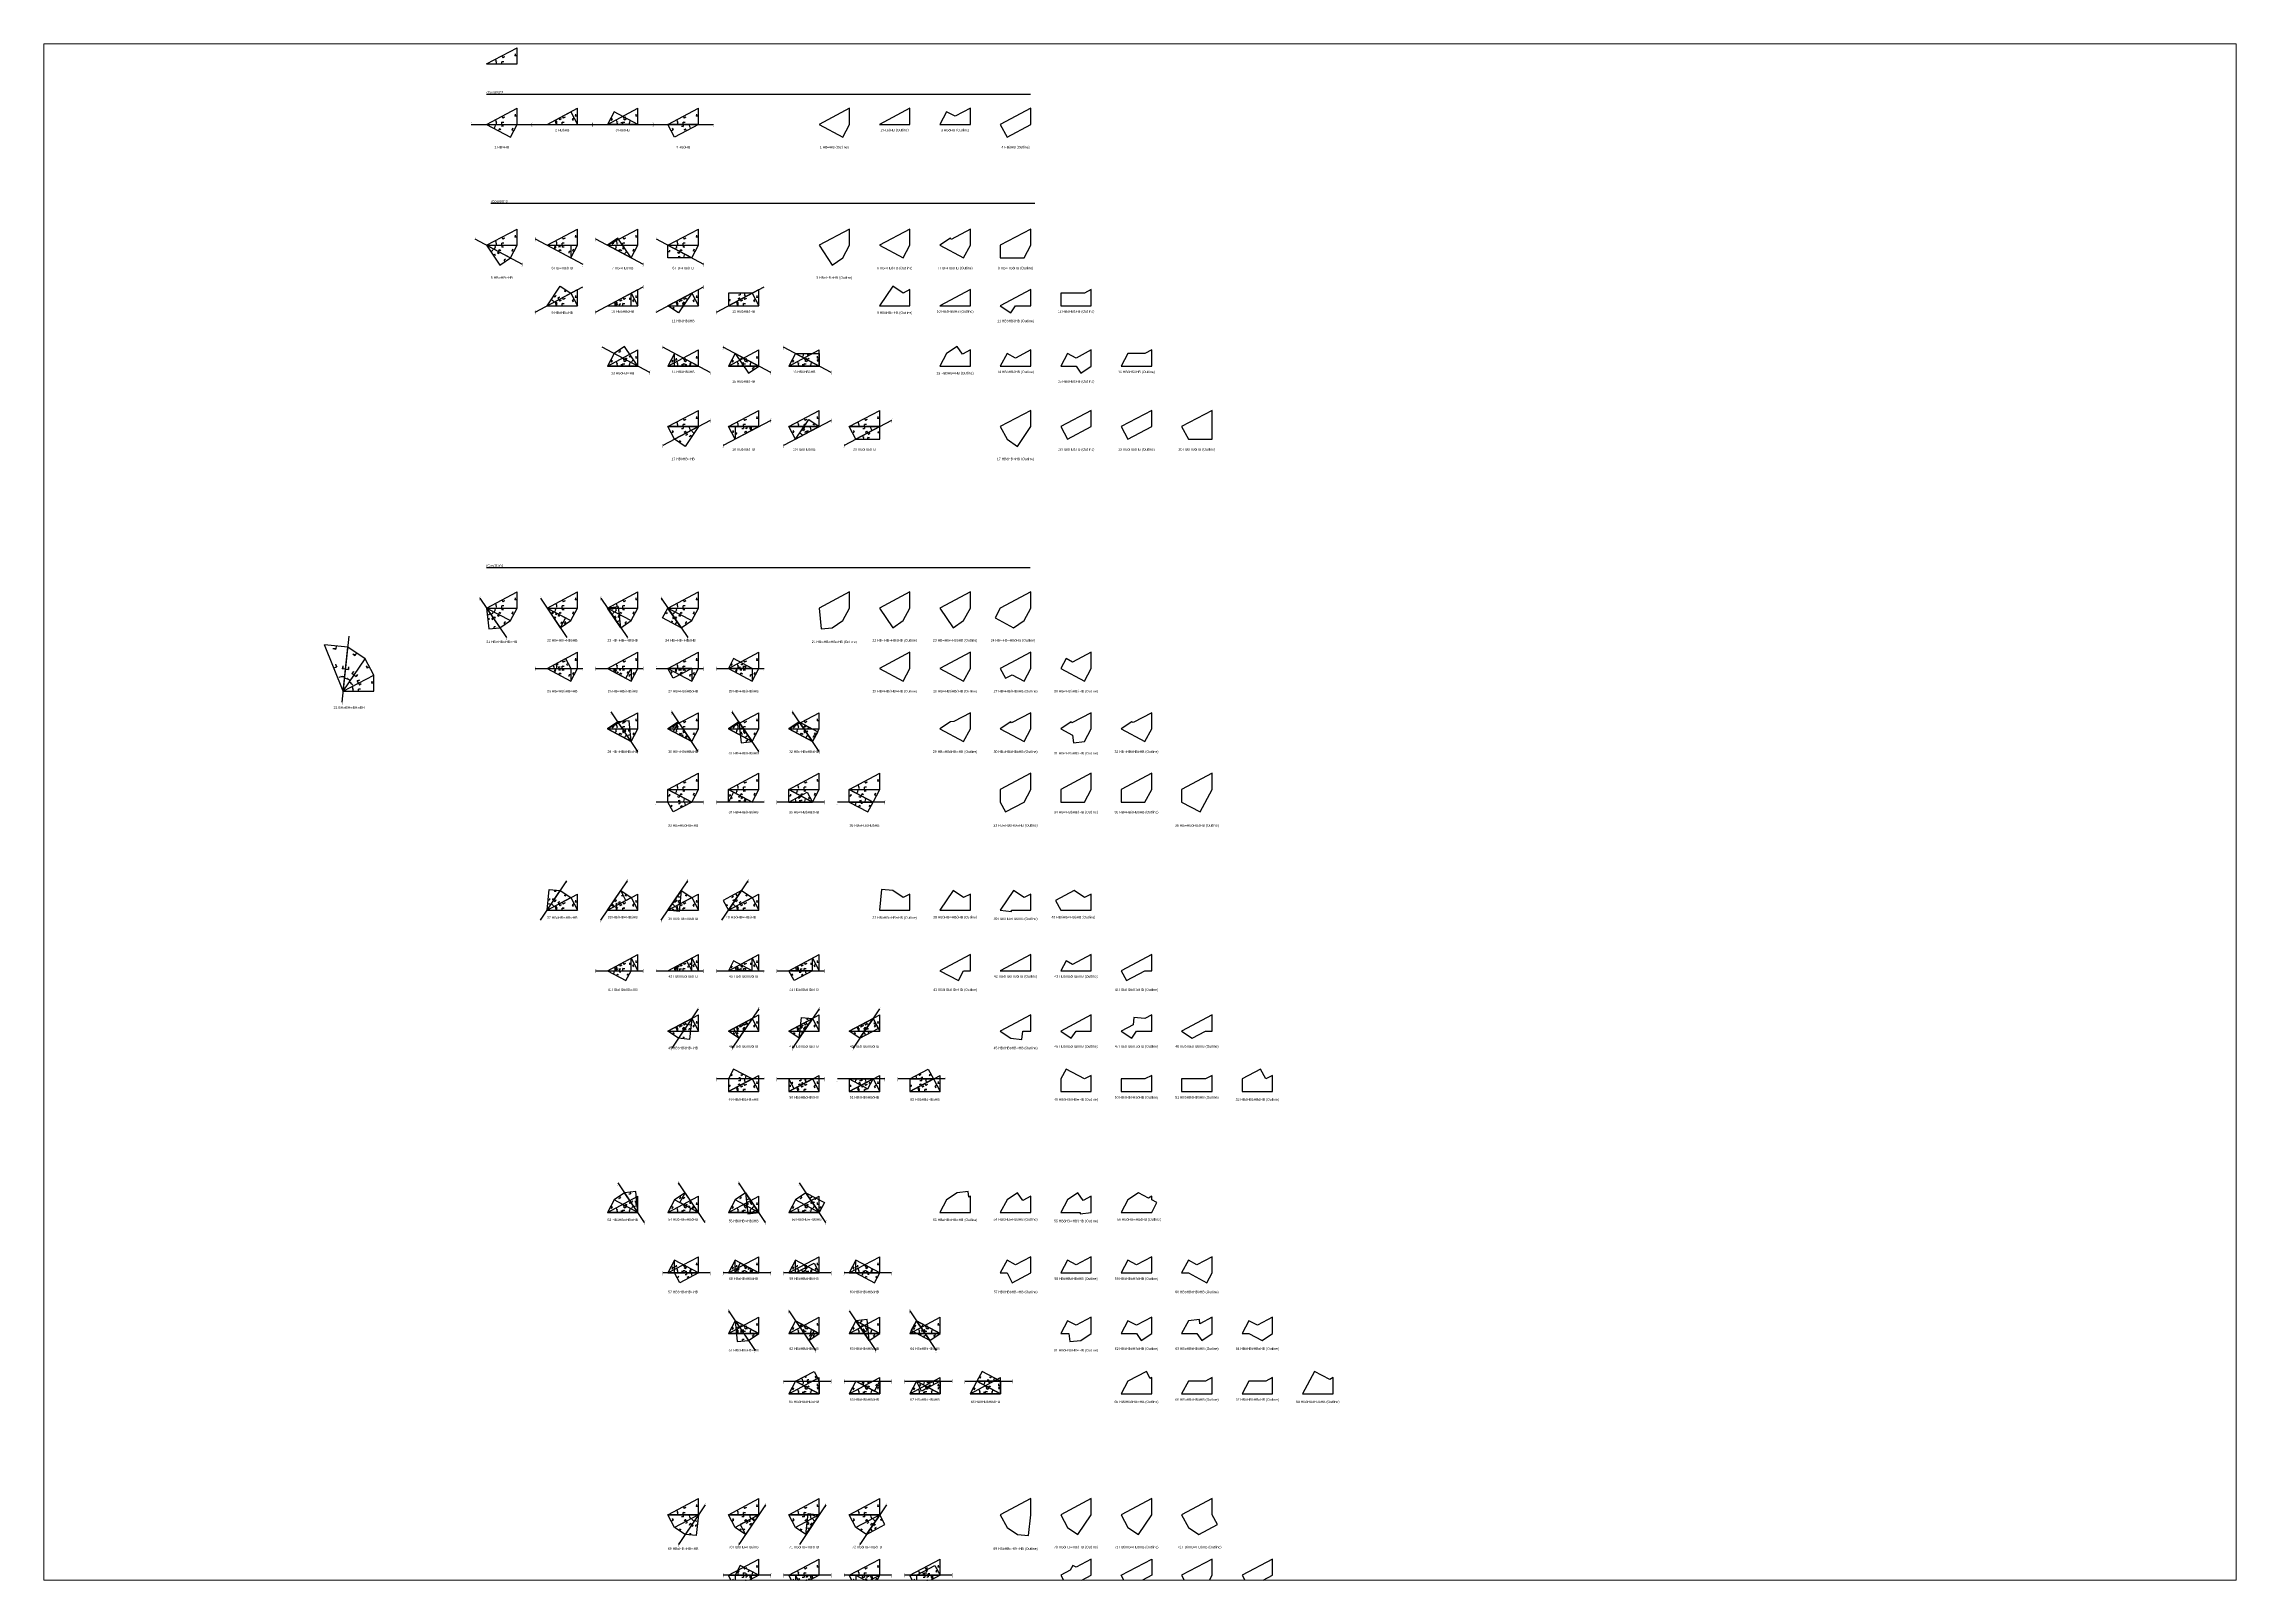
# Paper-space layout 'Layout1' of a CAD drawing. Header units: millimetres. Extents: x 29 to 262, y 20 to 183.
# The model-space entities are those that its viewports show. They can reach past a viewport. Long polylines and large blocks are cut down to what shows.
import ezdxf
from ezdxf.enums import TextEntityAlignment as Align

# ---------------------------------------------------------------- set-up
doc = ezdxf.new("R2010")
doc.units = ezdxf.units.MM
doc.header["$PDMODE"] = 35
doc.linetypes.add('DASHED', pattern=[19.05, 12.7, -6.35])
for name, color, linetype in [('BASE', 170, 'Continuous'), ('HYPOTENUSE', 20, 'Continuous'), ('PERPENDICULAR', 90, 'Continuous')]:
    doc.layers.add(name, color=color, linetype=linetype)
doc.styles.add('Arial', font='arial_0.ttf')
doc.dimstyles.new('ISO-25', dxfattribs={"dimtxt": 250, "dimasz": 100, "dimexe": 1.25, "dimexo": 0.625, "dimgap": 100, "dimtad": 1, "dimdec": 0, "dimtxsty": 'Arial', "dimcen": 2.5, "dimadec": 0, "dimazin": 0, "dimtfac": 1, "dimtdec": 0, "dimtmove": 0, "dimatfit": 3, "dimfxl": 1, "dimarcsym": 0})

# ---------------------------------------------------------------- blocks, each defined once
blk = doc.blocks.new('*D49')
at = {"color": 0, "lineweight": -2, "ltscale": 100, "transparency": 16777216}
blk.add_arc((0, 0), 4906, 4.088446, 23.911554, dxfattribs=at)
at = {"color": 0, "ltscale": 100, "transparency": 16777216}
for points in [[(4432, 1963), (4537, 2014), (4332, 2303)], [(4952, 352), (4835, 348), (4906, 0)]]:
    blk.add_solid(points, dxfattribs=at)
at = {"layer": 'Defpoints', "color": 0, "ltscale": 100, "transparency": 16777216}
for p in [(15000, 7976), (0, 0), (0, 0), (4841, 796), (15000, 0)]:
    blk.add_point(p, dxfattribs=at)
at = {"color": 0, "ltscale": 100, "transparency": 16777216, "insert": (5055, 1260), "char_height": 400, "attachment_point": 5, "rotation": 284, "style": 'Arial'}
blk.add_mtext('28°', dxfattribs=at)
blk = doc.blocks.new('SanjoyNathGeometrifyingTrigonometryFundamentalLockedSet')
at = {"color": 242, "linetype": 'DASHED', "ltscale": 100, "true_color": 0xcd2027}
for p, q in [((7500, 3987.8), (8016.4, 3016.6)), ((8852.4, 3574.3), (7922.5, 3193.2)), ((8852.4, 3574.3), (8016.4, 3016.6))]:
    blk.add_line(p, q, dxfattribs=at)
at = {"color": 159, "linetype": 'DASHED', "ltscale": 100, "true_color": 0x22346e}
for p, q in [((7500, 0), (7500, 1100)), ((8500, 1000), (7500, 1100)), ((8500, 1000), (7500, 900))]:
    blk.add_line(p, q, dxfattribs=at)
at = {"color": 114, "linetype": 'DASHED', "ltscale": 100, "true_color": 0x139b48}
for p, q in [((14000, 4987.8), (13900, 3987.8)), ((15000, 3987.8), (13900, 3987.8)), ((14000, 4987.8), (14100, 3987.8))]:
    blk.add_line(p, q, dxfattribs=at)
at = {"layer": 'BASE'}
blk.add_line((0, 0), (15000, 0), dxfattribs=at)
at = {"layer": 'HYPOTENUSE'}
blk.add_line((0, 0), (15000, 7975.6), dxfattribs=at)
at = {"layer": 'PERPENDICULAR'}
blk.add_line((15000, 0), (15000, 7975.6), dxfattribs=at)
at = {"color": 4, "ltscale": 100}
dim = blk.add_angular_dim_2l(base=(4841, 795.6), line1=((0, 0), (15000, 0)), line2=((0, 0), (15000, 7975.6)), dimstyle='ISO-25', override={"dimtxt": 400, "dimasz": 350, "dimgap": 100}, dxfattribs=at)
dim.commit()
dim.dimension.update_dxf_attribs({"geometry": '*D49', "text_midpoint": (5055.4, 1260.5)})
blk = doc.blocks.new('secspansions')
at = {"linetype": 'DASHED', "ltscale": 100}
blk.add_line((-569, -5418), (2847, 27090), dxfattribs=at)
for xscale, yscale, zscale, rotation in [(1.452764501644343, 1.452764501644343, 1.452764501644343, 84.00000000000003), (1.282714919717771, 1.282714919717771, 1.282714919717771, 56.00000000000003), (1.132570050689039, 1.132570050689039, 1.132570050689039, 27.99999999999999)]:
    blk.add_blockref('SanjoyNathGeometrifyingTrigonometryFundamentalLockedSet', (0, 0), dxfattribs=dict(at, xscale=xscale, yscale=yscale, zscale=zscale, rotation=rotation))
at = {"linetype": 'DASHED'}
blk.add_blockref('SanjoyNathGeometrifyingTrigonometryFundamentalLockedSet', (0, 0), dxfattribs=at)
at = {"linetype": 'DASHED', "ltscale": 100, "style": 'Arial'}
for s, p in [('⌡', (2847, 27090)), ('21 BH∞BH∞BH∞BH', (2877, -8009)), ('⌠', (-569, -5418))]:
    blk.add_text(s, height=1200, dxfattribs=at).set_placement(p, align=Align.MIDDLE_CENTER)

msp = doc.modelspace()

# ---------------------------------------------------------------- linework, layer by layer
at = {"linetype": 'DASHED', "ltscale": 150}
for p, q in [((130908, 1677), (398477, 1677)), ((133020, -51965), (400590, -51965)), ((130792, -231119), (398362, -231119))]:
    msp.add_line(p, q, dxfattribs=at)
at = {"linetype": 'DASHED', "ltscale": 70}
for p, q in [((123408, -13188), (153408, -13188)), ((153138, -13188), (183138, -13188)), ((182868, -13188), (212868, -13188)), ((212598, -13188), (242598, -13188)), ((125061, -69539), (148449, -81974)), ((154791, -69539), (178179, -81974)), ((184521, -69539), (207909, -81974)), ((214251, -69539), (237639, -81974)), ((154791, -105487), (178179, -93051)), ((184521, -105487), (207909, -93051)), ((214251, -105487), (237639, -93051)), ((243981, -105487), (267368, -93051)), ((211215, -135217), (187827, -122781)), ((240945, -135217), (217557, -122781)), ((270675, -135217), (247287, -122781)), ((300405, -135217), (277017, -122781)), ((240945, -158729), (217557, -171164)), ((270675, -158729), (247287, -171164)), ((300405, -158729), (277017, -171164)), ((330134, -158729), (306747, -171164)), ((127638, -246180), (140716, -265570)), ((157368, -246180), (170446, -265570)), ((187098, -246180), (200176, -265570)), ((216828, -246180), (229906, -265570)), ((154791, -280757), (178179, -280757)), ((184521, -280757), (207909, -280757)), ((214251, -280757), (237639, -280757)), ((243981, -280757), (267368, -280757)), ((205331, -321553), (192253, -302163)), ((235061, -321553), (221983, -302163)), ((264791, -321553), (251713, -302163)), ((294521, -321553), (281443, -302163)), ((237639, -346435), (214251, -346435)), ((267368, -346435), (243981, -346435)), ((297098, -346435), (273711, -346435)), ((326828, -346435), (303441, -346435)), ((157368, -404525), (170446, -385135)), ((187098, -404525), (200176, -385135)), ((216828, -404525), (229906, -385135)), ((246558, -404525), (259636, -385135)), ((184521, -429407), (207909, -429407)), ((214251, -429407), (237639, -429407)), ((243981, -429407), (267368, -429407)), ((273711, -429407), (297098, -429407)), ((235061, -448072), (221983, -467462)), ((264791, -448072), (251713, -467462)), ((294521, -448072), (281443, -467462)), ((324251, -448072), (311173, -467462)), ((267368, -482649), (243981, -482649)), ((297098, -482649), (273711, -482649)), ((326828, -482649), (303441, -482649)), ((356558, -482649), (333170, -482649)), ((208637, -553175), (195559, -533785)), ((238367, -553175), (225289, -533785)), ((268097, -553175), (255019, -533785)), ((297827, -553175), (284749, -533785)), ((240945, -578057), (217557, -578057)), ((270675, -578057), (247287, -578057)), ((300405, -578057), (277017, -578057)), ((330134, -578057), (306747, -578057)), ((249864, -596722), (262942, -616111)), ((279594, -596722), (292672, -616111)), ((309324, -596722), (322402, -616111)), ((339054, -596722), (352132, -616111)), ((277017, -631299), (300405, -631299)), ((306747, -631299), (330134, -631299)), ((336477, -631299), (359864, -631299)), ((366207, -631299), (389594, -631299)), ((238367, -692130), (225289, -711519)), ((268097, -692130), (255019, -711519)), ((297827, -692130), (284749, -711519)), ((327557, -692130), (314479, -711519)), ((270675, -726707), (247287, -726707)), ((300405, -726707), (277017, -726707)), ((330134, -726707), (306747, -726707)), ((359864, -726707), (336477, -726707))]:
    msp.add_line(p, q, dxfattribs=at)
at = {"linetype": 'DASHED'}
for points in [[(309423, -13188), (309423, -5212), (294423, -13188), (306116, -19406)], [(339152, -13188), (339152, -5212), (324152, -13188)], [(368882, -13188), (368882, -5212), (361382, -9200), (357188, -6970), (353882, -13188)], [(386918, -19406), (398612, -13188), (398612, -5212), (383612, -13188)], [(309423, -64672), (294423, -72648), (300962, -82342), (306116, -78866), (309423, -72648)], [(335846, -78866), (339152, -72648), (339152, -64672), (324152, -72648)], [(365576, -78866), (368882, -72648), (368882, -64672), (359403, -69713), (359037, -69171), (353882, -72648)], [(398612, -64672), (383612, -72648), (383612, -78866), (395306, -78866), (398612, -72648)], [(339152, -102378), (339152, -94402), (335846, -96160), (330692, -92683), (324152, -102378)], [(353882, -102378), (368882, -102378), (368882, -94402)], [(388767, -105855), (391112, -102378), (398612, -102378), (398612, -94402), (383612, -102378)], [(428342, -102378), (428342, -94402), (425036, -96160), (413342, -96160), (413342, -102378)], [(368882, -132108), (368882, -124132), (364923, -126237), (362343, -122413), (357188, -125890), (353882, -132108)], [(386918, -125890), (383612, -132108), (398612, -132108), (398612, -124132), (391112, -128120)], [(416648, -125890), (413342, -132108), (420842, -132108), (423188, -135585), (428342, -132108), (428342, -124132), (420842, -128120)], [(458072, -132108), (458072, -124132), (454766, -125890), (446378, -125890), (443072, -132108)], [(398612, -153862), (383612, -161838), (386918, -168055), (392073, -171532), (398612, -161838)], [(416648, -168055), (428342, -161838), (428342, -153862), (413342, -161838)], [(446378, -168055), (458072, -161838), (458072, -153862), (443072, -161838)], [(487802, -153862), (472802, -161838), (476108, -168055), (487802, -168055)], [(309423, -243052), (294423, -251028), (295502, -261296), (300962, -260722), (306116, -257245), (309423, -251028)], [(330692, -260722), (335846, -257245), (339152, -251028), (339152, -243052), (324152, -251028)], [(360422, -260722), (365576, -257245), (368882, -251028), (368882, -243052), (353882, -251028)], [(398612, -243052), (383612, -251028), (381035, -255875), (390152, -260722), (395306, -257245), (398612, -251028)], [(339152, -272782), (324152, -280757), (335846, -286975), (339152, -280757)], [(353882, -280757), (365576, -286975), (368882, -280757), (368882, -272782)], [(386190, -285605), (389459, -283866), (395306, -286975), (398612, -280757), (398612, -272782), (383612, -280757)], [(413342, -280757), (425036, -286975), (428342, -280757), (428342, -272782), (419189, -277649), (415920, -275910)], [(360763, -306829), (359037, -307010), (353882, -310487), (365576, -316705), (368882, -310487), (368882, -302512)], [(388767, -307010), (383612, -310487), (395306, -316705), (398612, -310487), (398612, -302512), (389133, -307552)], [(418497, -307010), (413342, -310487), (419189, -313596), (419576, -317279), (425036, -316705), (428342, -310487), (428342, -302512), (418863, -307552)], [(454766, -316705), (458072, -310487), (458072, -302512), (448919, -307379), (448227, -307010), (443072, -310487)], [(398612, -332242), (383612, -340217), (383612, -346435), (386190, -351283), (395306, -346435), (398612, -340217)], [(413342, -346435), (425036, -346435), (428342, -340217), (428342, -332242), (413342, -340217)], [(443072, -346435), (454766, -346435), (458072, -340217), (458072, -332242), (443072, -340217)], [(487802, -332242), (472802, -340217), (472802, -346435), (481919, -351283), (487802, -340217)], [(339152, -399677), (339152, -391702), (335846, -393460), (330692, -389983), (325232, -389409), (324152, -399677)], [(360422, -389983), (353882, -399677), (368882, -399677), (368882, -391702), (365576, -393460)], [(389072, -400251), (389133, -399677), (398612, -399677), (398612, -391702), (395306, -393460), (390152, -389983), (383612, -399677)], [(428342, -399677), (428342, -391702), (425036, -393460), (419882, -389983), (410765, -394830), (413342, -399677)], [(365576, -429407), (368882, -429407), (368882, -421432), (353882, -429407), (362999, -434255)], [(383612, -429407), (398612, -429407), (398612, -421432)], [(413342, -429407), (428342, -429407), (428342, -421432), (419189, -426298), (415920, -424560)], [(445650, -434255), (454766, -429407), (458072, -429407), (458072, -421432), (443072, -429407)], [(398612, -451162), (383612, -459137), (388767, -462614), (394227, -463188), (394653, -459137), (398612, -459137)], [(418497, -462614), (420842, -459137), (428342, -459137), (428342, -451162), (413342, -459137)], [(448227, -462614), (450572, -459137), (458072, -459137), (458072, -451162), (454766, -452919), (449306, -452346), (448919, -456028), (443072, -459137)], [(487802, -451162), (472802, -459137), (477957, -462614), (484496, -459137), (487802, -459137)], [(428342, -488867), (428342, -480892), (425036, -482649), (415920, -477802), (413342, -482649), (413342, -488867)], [(443072, -482649), (443072, -488867), (458072, -488867), (458072, -480892), (454766, -482649)], [(472802, -482649), (472802, -488867), (487802, -488867), (487802, -480892), (484496, -482649)], [(517532, -488867), (517532, -480892), (514226, -482649), (511649, -477802), (502532, -482649), (502532, -488867)], [(368882, -548327), (368882, -540352), (368089, -540774), (367803, -538059), (362343, -538632), (357188, -542109), (353882, -548327)], [(398612, -548327), (398612, -540352), (394653, -542457), (392073, -538632), (386918, -542109), (383612, -548327)], [(421803, -538632), (416648, -542109), (413342, -548327), (422822, -548327), (422882, -548901), (428342, -548327), (428342, -540352), (424383, -542457)], [(456419, -541230), (451533, -538632), (446378, -542109), (443072, -548327), (458072, -548327), (460650, -543480), (458072, -542109), (458072, -540352)], [(386918, -571839), (383612, -578057), (386918, -578057), (389496, -582904), (398612, -578057), (398612, -570081), (391112, -574069)], [(428342, -578057), (428342, -570081), (420842, -574069), (416648, -571839), (413342, -578057)], [(458072, -578057), (458072, -570081), (450572, -574069), (446378, -571839), (443072, -578057)], [(476108, -571839), (472802, -578057), (476108, -578057), (485225, -582904), (487802, -578057), (487802, -570081), (480302, -574069)], [(416648, -601569), (413342, -607787), (417302, -607787), (417728, -611838), (423188, -611264), (428342, -607787), (428342, -599811), (420842, -603799)], [(450572, -603799), (446378, -601569), (443072, -607787), (450572, -607787), (452918, -611264), (458072, -607787), (458072, -599811)], [(482648, -611264), (487802, -607787), (487802, -599811), (481780, -603013), (481568, -600995), (476108, -601569), (472802, -607787), (480302, -607787)], [(505838, -601569), (502532, -607787), (505838, -607787), (512377, -611264), (517532, -607787), (517532, -599811), (510032, -603799)], [(458072, -637517), (458072, -629541), (457344, -629929), (455495, -626452), (446378, -631299), (443072, -637517)], [(484496, -631299), (476108, -631299), (472802, -637517), (487802, -637517), (487802, -629541)], [(517532, -637517), (517532, -629541), (514226, -631299), (505838, -631299), (502532, -637517)], [(547262, -637517), (547262, -629541), (545609, -630420), (538146, -626452), (532262, -637517)], [(398612, -689001), (383612, -696977), (386918, -703195), (392073, -706672), (397533, -707246), (398612, -696977)], [(421803, -706672), (428342, -696977), (428342, -689001), (413342, -696977), (416648, -703195)], [(451533, -706672), (458072, -696977), (458072, -689001), (443072, -696977), (446378, -703195)], [(487802, -689001), (472802, -696977), (476108, -703195), (481263, -706672), (490380, -701824), (487802, -696977)], [(416648, -732925), (428342, -726707), (428342, -718731), (420842, -722719), (419226, -721860), (417951, -724256), (413342, -726707)], [(443072, -726707), (458072, -718731), (458072, -726707), (446378, -732925)], [(487802, -726707), (487802, -718731), (472802, -726707), (476108, -732925), (481955, -729816), (485225, -731554)], [(505838, -732925), (517532, -726707), (517532, -718731), (502532, -726707)]]:
    msp.add_lwpolyline(points, close=True, dxfattribs=at)

# ---------------------------------------------------------------- block references
for name, p in [('SanjoyNathGeometrifyingTrigonometryFundamentalLockedSet', (130908, 16542)), ('SanjoyNathGeometrifyingTrigonometryFundamentalLockedSet', (130908, -13188)), ('SanjoyNathGeometrifyingTrigonometryFundamentalLockedSet', (160638, -13188)), ('SanjoyNathGeometrifyingTrigonometryFundamentalLockedSet', (190368, -13188)), ('SanjoyNathGeometrifyingTrigonometryFundamentalLockedSet', (220098, -13188)), ('SanjoyNathGeometrifyingTrigonometryFundamentalLockedSet', (130908, -72648)), ('SanjoyNathGeometrifyingTrigonometryFundamentalLockedSet', (160638, -72648)), ('SanjoyNathGeometrifyingTrigonometryFundamentalLockedSet', (190368, -72648)), ('SanjoyNathGeometrifyingTrigonometryFundamentalLockedSet', (220098, -72648)), ('SanjoyNathGeometrifyingTrigonometryFundamentalLockedSet', (160638, -102378)), ('SanjoyNathGeometrifyingTrigonometryFundamentalLockedSet', (190368, -102378)), ('SanjoyNathGeometrifyingTrigonometryFundamentalLockedSet', (220098, -102378)), ('SanjoyNathGeometrifyingTrigonometryFundamentalLockedSet', (249828, -102378)), ('SanjoyNathGeometrifyingTrigonometryFundamentalLockedSet', (190368, -132108)), ('SanjoyNathGeometrifyingTrigonometryFundamentalLockedSet', (220098, -132108)), ('SanjoyNathGeometrifyingTrigonometryFundamentalLockedSet', (249828, -132108)), ('SanjoyNathGeometrifyingTrigonometryFundamentalLockedSet', (279558, -132108)), ('SanjoyNathGeometrifyingTrigonometryFundamentalLockedSet', (220098, -161838)), ('SanjoyNathGeometrifyingTrigonometryFundamentalLockedSet', (249828, -161838)), ('SanjoyNathGeometrifyingTrigonometryFundamentalLockedSet', (279558, -161838)), ('SanjoyNathGeometrifyingTrigonometryFundamentalLockedSet', (309287, -161838)), ('SanjoyNathGeometrifyingTrigonometryFundamentalLockedSet', (130908, -251028)), ('SanjoyNathGeometrifyingTrigonometryFundamentalLockedSet', (160638, -251028)), ('SanjoyNathGeometrifyingTrigonometryFundamentalLockedSet', (190368, -251028)), ('SanjoyNathGeometrifyingTrigonometryFundamentalLockedSet', (220098, -251028)), ('secspansions', (60405, -291961)), ('SanjoyNathGeometrifyingTrigonometryFundamentalLockedSet', (160638, -280757)), ('SanjoyNathGeometrifyingTrigonometryFundamentalLockedSet', (190368, -280757)), ('SanjoyNathGeometrifyingTrigonometryFundamentalLockedSet', (220098, -280757)), ('SanjoyNathGeometrifyingTrigonometryFundamentalLockedSet', (249828, -280757)), ('SanjoyNathGeometrifyingTrigonometryFundamentalLockedSet', (190368, -310487)), ('SanjoyNathGeometrifyingTrigonometryFundamentalLockedSet', (220098, -310487)), ('SanjoyNathGeometrifyingTrigonometryFundamentalLockedSet', (249828, -310487)), ('SanjoyNathGeometrifyingTrigonometryFundamentalLockedSet', (279558, -310487)), ('SanjoyNathGeometrifyingTrigonometryFundamentalLockedSet', (220098, -340217)), ('SanjoyNathGeometrifyingTrigonometryFundamentalLockedSet', (249828, -340217)), ('SanjoyNathGeometrifyingTrigonometryFundamentalLockedSet', (279558, -340217)), ('SanjoyNathGeometrifyingTrigonometryFundamentalLockedSet', (309287, -340217)), ('SanjoyNathGeometrifyingTrigonometryFundamentalLockedSet', (160638, -399677)), ('SanjoyNathGeometrifyingTrigonometryFundamentalLockedSet', (190368, -399677)), ('SanjoyNathGeometrifyingTrigonometryFundamentalLockedSet', (220098, -399677)), ('SanjoyNathGeometrifyingTrigonometryFundamentalLockedSet', (249828, -399677)), ('SanjoyNathGeometrifyingTrigonometryFundamentalLockedSet', (190368, -429407)), ('SanjoyNathGeometrifyingTrigonometryFundamentalLockedSet', (220098, -429407)), ('SanjoyNathGeometrifyingTrigonometryFundamentalLockedSet', (249828, -429407)), ('SanjoyNathGeometrifyingTrigonometryFundamentalLockedSet', (279558, -429407)), ('SanjoyNathGeometrifyingTrigonometryFundamentalLockedSet', (220098, -459137)), ('SanjoyNathGeometrifyingTrigonometryFundamentalLockedSet', (249828, -459137)), ('SanjoyNathGeometrifyingTrigonometryFundamentalLockedSet', (279558, -459137)), ('SanjoyNathGeometrifyingTrigonometryFundamentalLockedSet', (309287, -459137)), ('SanjoyNathGeometrifyingTrigonometryFundamentalLockedSet', (249828, -488867)), ('SanjoyNathGeometrifyingTrigonometryFundamentalLockedSet', (279558, -488867)), ('SanjoyNathGeometrifyingTrigonometryFundamentalLockedSet', (309287, -488867)), ('SanjoyNathGeometrifyingTrigonometryFundamentalLockedSet', (339017, -488867)), ('SanjoyNathGeometrifyingTrigonometryFundamentalLockedSet', (190368, -548327)), ('SanjoyNathGeometrifyingTrigonometryFundamentalLockedSet', (220098, -548327)), ('SanjoyNathGeometrifyingTrigonometryFundamentalLockedSet', (249828, -548327)), ('SanjoyNathGeometrifyingTrigonometryFundamentalLockedSet', (279558, -548327)), ('SanjoyNathGeometrifyingTrigonometryFundamentalLockedSet', (220098, -578057)), ('SanjoyNathGeometrifyingTrigonometryFundamentalLockedSet', (249828, -578057)), ('SanjoyNathGeometrifyingTrigonometryFundamentalLockedSet', (279558, -578057)), ('SanjoyNathGeometrifyingTrigonometryFundamentalLockedSet', (309287, -578057)), ('SanjoyNathGeometrifyingTrigonometryFundamentalLockedSet', (249828, -607787)), ('SanjoyNathGeometrifyingTrigonometryFundamentalLockedSet', (279558, -607787)), ('SanjoyNathGeometrifyingTrigonometryFundamentalLockedSet', (309287, -607787)), ('SanjoyNathGeometrifyingTrigonometryFundamentalLockedSet', (339017, -607787)), ('SanjoyNathGeometrifyingTrigonometryFundamentalLockedSet', (279558, -637517)), ('SanjoyNathGeometrifyingTrigonometryFundamentalLockedSet', (309287, -637517)), ('SanjoyNathGeometrifyingTrigonometryFundamentalLockedSet', (339017, -637517)), ('SanjoyNathGeometrifyingTrigonometryFundamentalLockedSet', (368747, -637517)), ('SanjoyNathGeometrifyingTrigonometryFundamentalLockedSet', (220098, -696977)), ('SanjoyNathGeometrifyingTrigonometryFundamentalLockedSet', (249828, -696977)), ('SanjoyNathGeometrifyingTrigonometryFundamentalLockedSet', (279558, -696977)), ('SanjoyNathGeometrifyingTrigonometryFundamentalLockedSet', (309287, -696977)), ('SanjoyNathGeometrifyingTrigonometryFundamentalLockedSet', (249828, -726707)), ('SanjoyNathGeometrifyingTrigonometryFundamentalLockedSet', (279558, -726707)), ('SanjoyNathGeometrifyingTrigonometryFundamentalLockedSet', (309287, -726707)), ('SanjoyNathGeometrifyingTrigonometryFundamentalLockedSet', (339017, -726707))]:
    msp.add_blockref(name, p, dxfattribs=at)
at = {"linetype": 'DASHED', "ltscale": 100}
for p, xscale, yscale, zscale, rotation in [((130908, -13188), 0.882947592858927, 0.882947592858927, 0.882947592858927, 331.9999999999999), ((160638, -13188), -0.882947592858929, 0.882947592858929, 0.882947592858929, 208), ((205368, -13188), 0.882947592858929, 0.882947592858929, 0.882947592858929, 151.9999999999999), ((235098, -13188), -0.882947592858929, 0.882947592858929, 0.882947592858929, 27.99999999999998), ((130908, -72648), 0.882947592858927, 0.882947592858927, 0.882947592858927, 331.9999999999999), ((130908, -72648), 0.779596451735373, 0.779596451735373, 0.779596451735373, 303.9999999999999), ((160638, -72648), 0.882947592858927, 0.882947592858927, 0.882947592858927, 331.9999999999999), ((160638, -72648), -0.779596451735375, 0.7795964517353748, 0.779596451735375, 180), ((190368, -72648), 0.882947592858927, 0.882947592858927, 0.882947592858927, 331.9999999999999), ((202062, -78866), 0.779596451735375, 0.779596451735375, 0.779596451735375, 123.9999999999999), ((220098, -72648), 0.882947592858927, 0.882947592858927, 0.882947592858927, 331.9999999999999), ((160638, -102378), -0.779596451735377, 0.779596451735377, 0.7795964517353771, 236.0000000000001), ((160638, -102378), -0.882947592858929, 0.882947592858929, 0.882947592858929, 208), ((190368, -102378), -0.882947592858929, 0.882947592858929, 0.882947592858929, 208), ((231792, -96160), -0.779596451735377, 0.779596451735377, 0.7795964517353771, 56.00000000000004), ((220098, -102378), -0.882947592858929, 0.882947592858929, 0.882947592858929, 208), ((249828, -102378), -0.882947592858929, 0.882947592858929, 0.882947592858929, 208), ((261522, -96160), 0.7795964517353771, 0.7795964517353771, 0.7795964517353771, 180), ((205368, -132108), 0.882947592858929, 0.882947592858929, 0.882947592858929, 151.9999999999999), ((205368, -132108), 0.7795964517353771, 0.7795964517353771, 0.7795964517353771, 123.9999999999998), ((235098, -132108), 0.882947592858929, 0.882947592858929, 0.882947592858929, 151.9999999999999), ((264828, -132108), 0.882947592858929, 0.882947592858929, 0.882947592858929, 151.9999999999999), ((253134, -125890), 0.7795964517353771, 0.7795964517353771, 0.7795964517353771, 303.9999999999999), ((294558, -132108), 0.882947592858929, 0.882947592858929, 0.882947592858929, 151.9999999999999), ((282864, -125890), -0.7795964517353771, 0.7795964517353771, 0.7795964517353771, 180), ((235098, -161838), -0.882947592858929, 0.882947592858929, 0.882947592858929, 27.99999999999998), ((235098, -161838), -0.7795964517353748, 0.7795964517353748, 0.779596451735375, 56.00000000000004), ((264828, -161838), -0.882947592858929, 0.882947592858929, 0.882947592858929, 27.99999999999998), ((294558, -161838), -0.882947592858929, 0.882947592858929, 0.882947592858929, 27.99999999999998), ((282864, -168055), -0.779596451735377, 0.779596451735377, 0.7795964517353771, 236.0000000000001), ((324287, -161838), -0.882947592858929, 0.882947592858929, 0.882947592858929, 27.99999999999998), ((264828, -161838), 0.7795964517353771, 0.7795964517353771, 0.7795964517353771, 180), ((130908, -251028), 0.882947592858927, 0.882947592858927, 0.882947592858927, 331.9999999999999), ((130908, -251028), 0.779596451735373, 0.779596451735373, 0.779596451735373, 303.9999999999999), ((160638, -251028), 0.882947592858927, 0.882947592858927, 0.882947592858927, 331.9999999999999), ((160638, -251028), 0.779596451735373, 0.779596451735373, 0.779596451735373, 303.9999999999999), ((190368, -251028), 0.882947592858927, 0.882947592858927, 0.882947592858927, 331.9999999999999), ((190368, -251028), 0.779596451735373, 0.779596451735373, 0.779596451735373, 303.9999999999999), ((220098, -251028), 0.882947592858927, 0.882947592858927, 0.882947592858927, 331.9999999999999), ((220098, -251028), 0.779596451735373, 0.779596451735373, 0.779596451735373, 303.9999999999999), ((130908, -251028), 0.688342810461109, 0.688342810461109, 0.688342810461109, 275.9999999999998), ((160638, -251028), -0.6883428104611102, 0.6883428104611101, 0.6883428104611101, 151.9999999999999), ((196907, -260722), 0.68834281046111, 0.68834281046111, 0.68834281046111, 95.99999999999986), ((226637, -260722), -0.68834281046111, 0.6883428104611099, 0.68834281046111, 331.9999999999999), ((160638, -280757), 0.882947592858927, 0.882947592858927, 0.882947592858927, 331.9999999999999), ((160638, -280757), -0.688342810461111, 0.688342810461111, 0.688342810461111, 208), ((190368, -280757), 0.882947592858927, 0.882947592858927, 0.882947592858927, 331.9999999999999), ((190368, -280757), 0.688342810461111, 0.688342810461111, 0.688342810461111, 332.0000000000001), ((220098, -280757), 0.882947592858927, 0.882947592858927, 0.882947592858927, 331.9999999999999), ((231792, -280757), -0.6883428104611109, 0.6883428104611109, 0.6883428104611109, 27.99999999999998), ((249828, -280757), 0.882947592858927, 0.882947592858927, 0.882947592858927, 331.9999999999999), ((261522, -280757), 0.6883428104611109, 0.6883428104611109, 0.6883428104611109, 152), ((160638, -280757), -0.779596451735375, 0.7795964517353748, 0.779596451735375, 180), ((190368, -280757), -0.779596451735375, 0.7795964517353748, 0.779596451735375, 180), ((220098, -280757), -0.779596451735375, 0.7795964517353748, 0.779596451735375, 180), ((249828, -280757), -0.779596451735375, 0.7795964517353748, 0.779596451735375, 180), ((190368, -310487), 0.882947592858927, 0.882947592858927, 0.882947592858927, 331.9999999999999), ((202062, -316705), 0.779596451735375, 0.779596451735375, 0.779596451735375, 123.9999999999999), ((202062, -316705), 0.68834281046111, 0.68834281046111, 0.68834281046111, 95.99999999999986), ((220098, -310487), 0.882947592858927, 0.882947592858927, 0.882947592858927, 331.9999999999999), ((231792, -316705), 0.779596451735375, 0.779596451735375, 0.779596451735375, 123.9999999999999), ((231792, -316705), -0.68834281046111, 0.6883428104611099, 0.68834281046111, 331.9999999999999), ((249828, -310487), 0.882947592858927, 0.882947592858927, 0.882947592858927, 331.9999999999999), ((261522, -316705), 0.779596451735375, 0.779596451735375, 0.779596451735375, 123.9999999999999), ((254982, -307010), 0.6883428104611101, 0.6883428104611101, 0.6883428104611101, 275.9999999999999), ((279558, -310487), 0.882947592858927, 0.882947592858927, 0.882947592858927, 331.9999999999999), ((291251, -316705), 0.779596451735375, 0.779596451735375, 0.779596451735375, 123.9999999999999), ((284712, -307010), -0.6883428104611111, 0.688342810461111, 0.688342810461111, 152.0000000000001), ((220098, -340217), 0.882947592858927, 0.882947592858927, 0.882947592858927, 331.9999999999999), ((249828, -340217), 0.882947592858927, 0.882947592858927, 0.882947592858927, 331.9999999999999), ((279558, -340217), 0.882947592858927, 0.882947592858927, 0.882947592858927, 331.9999999999999), ((309287, -340217), 0.882947592858927, 0.882947592858927, 0.882947592858927, 331.9999999999999), ((231792, -346435), -0.6883428104611109, 0.6883428104611109, 0.6883428104611109, 27.99999999999998), ((261522, -346435), 0.6883428104611109, 0.6883428104611109, 0.6883428104611109, 152), ((279558, -346435), -0.688342810461111, 0.688342810461111, 0.688342810461111, 208), ((309287, -346435), 0.688342810461111, 0.688342810461111, 0.688342810461111, 332.0000000000001), ((160638, -399677), -0.6883428104611128, 0.6883428104611129, 0.6883428104611129, 264.0000000000002), ((160638, -399677), -0.779596451735377, 0.779596451735377, 0.7795964517353771, 236.0000000000001), ((160638, -399677), -0.882947592858929, 0.882947592858929, 0.882947592858929, 208), ((190368, -399677), 0.6883428104611129, 0.6883428104611129, 0.6883428104611129, 28.00000000000013), ((190368, -399677), -0.779596451735377, 0.779596451735377, 0.7795964517353771, 236.0000000000001), ((190368, -399677), -0.882947592858929, 0.882947592858929, 0.882947592858929, 208), ((226637, -389983), -0.6883428104611129, 0.688342810461113, 0.688342810461113, 84.00000000000026), ((220098, -399677), -0.779596451735377, 0.779596451735377, 0.7795964517353771, 236.0000000000001), ((220098, -399677), -0.882947592858929, 0.882947592858929, 0.882947592858929, 208), ((256367, -389983), 0.688342810461113, 0.688342810461113, 0.688342810461113, 208.0000000000001), ((249828, -399677), -0.779596451735377, 0.779596451735377, 0.7795964517353771, 236.0000000000001), ((249828, -399677), -0.882947592858929, 0.882947592858929, 0.882947592858929, 208), ((190368, -429407), -0.882947592858929, 0.882947592858929, 0.882947592858929, 208), ((190368, -429407), 0.6883428104611129, 0.6883428104611129, 0.6883428104611129, 331.9999999999999), ((220098, -429407), -0.882947592858929, 0.882947592858929, 0.882947592858929, 208), ((220098, -429407), -0.6883428104611129, 0.6883428104611129, 0.6883428104611129, 208), ((249828, -429407), -0.882947592858929, 0.882947592858929, 0.882947592858929, 208), ((261522, -429407), 0.6883428104611129, 0.6883428104611129, 0.6883428104611129, 152), ((279558, -429407), -0.882947592858929, 0.882947592858929, 0.882947592858929, 208), ((291251, -429407), -0.6883428104611109, 0.6883428104611109, 0.6883428104611109, 27.99999999999998), ((231792, -452919), -0.779596451735377, 0.779596451735377, 0.7795964517353771, 56.00000000000004), ((231792, -452919), -0.6883428104611129, 0.688342810461113, 0.688342810461113, 84.00000000000026), ((261522, -452919), -0.779596451735377, 0.779596451735377, 0.7795964517353771, 56.00000000000004), ((291251, -452919), -0.779596451735377, 0.779596451735377, 0.7795964517353771, 56.00000000000004), ((284712, -462614), -0.6883428104611128, 0.6883428104611129, 0.6883428104611129, 264.0000000000002), ((320981, -452919), -0.779596451735377, 0.779596451735377, 0.7795964517353771, 56.00000000000004), ((220098, -459137), -0.882947592858929, 0.882947592858929, 0.882947592858929, 208), ((249828, -459137), -0.882947592858929, 0.882947592858929, 0.882947592858929, 208), ((261522, -452919), 0.688342810461113, 0.688342810461113, 0.688342810461113, 208.0000000000001), ((279558, -459137), -0.882947592858929, 0.882947592858929, 0.882947592858929, 208), ((309287, -459137), -0.882947592858929, 0.882947592858929, 0.882947592858929, 208), ((314442, -462614), 0.6883428104611129, 0.6883428104611129, 0.6883428104611129, 28.00000000000013), ((261522, -482649), 0.6883428104611128, 0.6883428104611128, 0.6883428104611128, 151.9999999999999), ((249828, -488867), -0.882947592858929, 0.882947592858929, 0.882947592858929, 208), ((261522, -482649), 0.7795964517353771, 0.7795964517353771, 0.7795964517353771, 180), ((291251, -482649), -0.6883428104611109, 0.6883428104611109, 0.6883428104611109, 27.99999999999998), ((279558, -488867), -0.882947592858929, 0.882947592858929, 0.882947592858929, 208), ((291251, -482649), 0.7795964517353771, 0.7795964517353771, 0.7795964517353771, 180), ((309287, -482649), 0.688342810461111, 0.688342810461111, 0.688342810461111, 332.0000000000001), ((309287, -488867), -0.882947592858929, 0.882947592858929, 0.882947592858929, 208), ((320981, -482649), 0.7795964517353771, 0.7795964517353771, 0.7795964517353771, 180), ((339017, -482649), -0.688342810461111, 0.688342810461111, 0.688342810461111, 208), ((339017, -488867), -0.882947592858929, 0.882947592858929, 0.882947592858929, 208), ((350711, -482649), 0.7795964517353771, 0.7795964517353771, 0.7795964517353771, 180), ((205368, -548327), 0.7795964517353771, 0.7795964517353771, 0.7795964517353771, 123.9999999999998), ((205368, -548327), 0.68834281046111, 0.68834281046111, 0.68834281046111, 95.99999999999986), ((235098, -548327), 0.7795964517353771, 0.7795964517353771, 0.7795964517353771, 123.9999999999998), ((235098, -548327), -0.68834281046111, 0.6883428104611099, 0.68834281046111, 331.9999999999999), ((264828, -548327), 0.7795964517353771, 0.7795964517353771, 0.7795964517353771, 123.9999999999998), ((258288, -538632), 0.6883428104611101, 0.6883428104611101, 0.6883428104611101, 275.9999999999999), ((294558, -548327), 0.7795964517353771, 0.7795964517353771, 0.7795964517353771, 123.9999999999998), ((288018, -538632), -0.6883428104611111, 0.688342810461111, 0.688342810461111, 152.0000000000001), ((205368, -548327), 0.882947592858929, 0.882947592858929, 0.882947592858929, 151.9999999999999), ((235098, -548327), 0.882947592858929, 0.882947592858929, 0.882947592858929, 151.9999999999999), ((264828, -548327), 0.882947592858929, 0.882947592858929, 0.882947592858929, 151.9999999999999), ((294558, -548327), 0.882947592858929, 0.882947592858929, 0.882947592858929, 151.9999999999999), ((235098, -578057), 0.882947592858929, 0.882947592858929, 0.882947592858929, 151.9999999999999), ((235098, -578057), -0.6883428104611121, 0.6883428104611121, 0.6883428104611121, 27.99999999999998), ((264828, -578057), 0.882947592858929, 0.882947592858929, 0.882947592858929, 151.9999999999999), ((264828, -578057), 0.6883428104611128, 0.6883428104611128, 0.6883428104611128, 151.9999999999999), ((294558, -578057), 0.882947592858929, 0.882947592858929, 0.882947592858929, 151.9999999999999), ((282864, -578057), -0.688342810461111, 0.688342810461111, 0.688342810461111, 208), ((324287, -578057), 0.882947592858929, 0.882947592858929, 0.882947592858929, 151.9999999999999), ((312594, -578057), 0.688342810461111, 0.688342810461111, 0.688342810461111, 332.0000000000001), ((264828, -607787), 0.882947592858929, 0.882947592858929, 0.882947592858929, 151.9999999999999), ((253134, -601569), 0.7795964517353771, 0.7795964517353771, 0.7795964517353771, 303.9999999999999), ((253134, -601569), 0.688342810461111, 0.688342810461111, 0.688342810461111, 275.9999999999999), ((294558, -607787), 0.882947592858929, 0.882947592858929, 0.882947592858929, 151.9999999999999), ((282864, -601569), -0.6883428104611111, 0.688342810461111, 0.688342810461111, 152.0000000000001), ((282864, -601569), 0.7795964517353771, 0.7795964517353771, 0.7795964517353771, 303.9999999999999), ((324287, -607787), 0.882947592858929, 0.882947592858929, 0.882947592858929, 151.9999999999999), ((312594, -601569), 0.7795964517353771, 0.7795964517353771, 0.7795964517353771, 303.9999999999999), ((319133, -611264), 0.688342810461111, 0.688342810461111, 0.688342810461111, 96), ((354017, -607787), 0.882947592858929, 0.882947592858929, 0.882947592858929, 151.9999999999999), ((348863, -611264), -0.6883428104611111, 0.688342810461111, 0.688342810461111, 332.0000000000001), ((342324, -601569), 0.7795964517353771, 0.7795964517353771, 0.7795964517353771, 303.9999999999999), ((294558, -637517), 0.882947592858929, 0.882947592858929, 0.882947592858929, 151.9999999999999), ((282864, -631299), -0.688342810461111, 0.688342810461111, 0.688342810461111, 208), ((282864, -631299), -0.7795964517353771, 0.7795964517353771, 0.7795964517353771, 180), ((324287, -637517), 0.882947592858929, 0.882947592858929, 0.882947592858929, 151.9999999999999), ((312594, -631299), 0.688342810461111, 0.688342810461111, 0.688342810461111, 332.0000000000001), ((312594, -631299), -0.7795964517353771, 0.7795964517353771, 0.7795964517353771, 180), ((354017, -637517), 0.882947592858929, 0.882947592858929, 0.882947592858929, 151.9999999999999), ((354017, -631299), -0.6883428104611109, 0.6883428104611109, 0.6883428104611109, 27.99999999999998), ((342324, -631299), -0.7795964517353771, 0.7795964517353771, 0.7795964517353771, 180), ((383747, -637517), 0.882947592858929, 0.882947592858929, 0.882947592858929, 151.9999999999999), ((383747, -631299), 0.6883428104611109, 0.6883428104611109, 0.6883428104611109, 152), ((372053, -631299), -0.7795964517353771, 0.7795964517353771, 0.7795964517353771, 180), ((235098, -696977), -0.882947592858929, 0.882947592858929, 0.882947592858929, 27.99999999999998), ((235098, -696977), -0.779596451735375, 0.7795964517353748, 0.779596451735375, 56.00000000000004), ((235098, -696977), -0.6883428104611109, 0.6883428104611108, 0.6883428104611109, 83.99999999999993), ((264828, -696977), -0.882947592858929, 0.882947592858929, 0.882947592858929, 27.99999999999998), ((264828, -696977), -0.779596451735375, 0.7795964517353748, 0.779596451735375, 56.00000000000004), ((264828, -696977), 0.6883428104611109, 0.6883428104611109, 0.6883428104611109, 208), ((294558, -696977), -0.882947592858929, 0.882947592858929, 0.882947592858929, 27.99999999999998), ((294558, -696977), -0.779596451735375, 0.7795964517353748, 0.779596451735375, 56.00000000000004), ((288018, -706672), -0.6883428104611109, 0.6883428104611108, 0.6883428104611109, 264), ((324287, -696977), -0.882947592858929, 0.882947592858929, 0.882947592858929, 27.99999999999998), ((324287, -696977), -0.779596451735375, 0.7795964517353748, 0.779596451735375, 56.00000000000004), ((317748, -706672), 0.6883428104611109, 0.6883428104611109, 0.6883428104611109, 27.99999999999997), ((264828, -726707), -0.882947592858929, 0.882947592858929, 0.882947592858929, 27.99999999999998), ((264828, -726707), 0.6883428104611128, 0.6883428104611128, 0.6883428104611128, 151.9999999999999), ((294558, -726707), -0.882947592858929, 0.882947592858929, 0.882947592858929, 27.99999999999998), ((294558, -726707), -0.6883428104611109, 0.6883428104611109, 0.6883428104611109, 27.99999999999998), ((324287, -726707), -0.882947592858929, 0.882947592858929, 0.882947592858929, 27.99999999999998), ((312594, -726707), 0.688342810461111, 0.688342810461111, 0.688342810461111, 332.0000000000001), ((354017, -726707), -0.882947592858929, 0.882947592858929, 0.882947592858929, 27.99999999999998), ((342324, -726707), -0.688342810461111, 0.688342810461111, 0.688342810461111, 208), ((264828, -726707), 0.7795964517353771, 0.7795964517353771, 0.7795964517353771, 180), ((294558, -726707), 0.7795964517353771, 0.7795964517353771, 0.7795964517353771, 180), ((324287, -726707), 0.7795964517353771, 0.7795964517353771, 0.7795964517353771, 180), ((354017, -726707), 0.7795964517353771, 0.7795964517353771, 0.7795964517353771, 180)]:
    msp.add_blockref('SanjoyNathGeometrifyingTrigonometryFundamentalLockedSet', p, dxfattribs=dict(at, xscale=xscale, yscale=yscale, zscale=zscale, rotation=rotation))
for p, xscale, yscale, zscale in [((231792, -78866), -0.779596451735375, 0.7795964517353748, 0.779596451735375), ((190368, -102378), 0.7795964517353771, 0.7795964517353771, 0.7795964517353771), ((235098, -132108), -0.7795964517353771, 0.7795964517353771, 0.7795964517353771), ((312594, -168055), 0.7795964517353771, 0.7795964517353771, 0.7795964517353771), ((231792, -346435), -0.779596451735375, 0.7795964517353748, 0.779596451735375), ((261522, -346435), -0.779596451735375, 0.7795964517353748, 0.779596451735375), ((291251, -346435), -0.779596451735375, 0.7795964517353748, 0.779596451735375), ((320981, -346435), -0.779596451735375, 0.7795964517353748, 0.779596451735375), ((190368, -429407), 0.7795964517353771, 0.7795964517353771, 0.7795964517353771), ((220098, -429407), 0.7795964517353771, 0.7795964517353771, 0.7795964517353771), ((249828, -429407), 0.7795964517353771, 0.7795964517353771, 0.7795964517353771), ((279558, -429407), 0.7795964517353771, 0.7795964517353771, 0.7795964517353771), ((235098, -578057), -0.7795964517353771, 0.7795964517353771, 0.7795964517353771), ((264828, -578057), -0.7795964517353771, 0.7795964517353771, 0.7795964517353771), ((294558, -578057), -0.7795964517353771, 0.7795964517353771, 0.7795964517353771), ((324287, -578057), -0.7795964517353771, 0.7795964517353771, 0.7795964517353771)]:
    msp.add_blockref('SanjoyNathGeometrifyingTrigonometryFundamentalLockedSet', p, dxfattribs=dict(at, xscale=xscale, yscale=yscale, zscale=zscale))

# ---------------------------------------------------------------- texts
at = {"linetype": 'DASHED', "ltscale": 100, "style": 'Arial'}
for s, p in [('(Cos(Θ))^ 2', (130908, 1677)), ('(Cos(Θ))^ 3', (133020, -51965)), ('(Cos(Θ))^ 4', (130792, -231119))]:
    msp.add_text(s, height=1200, dxfattribs=at).set_placement(p, align=Align.BOTTOM_LEFT)
for s, p in [('⌠', (123408, -13188)), ('⌠', (153138, -13188)), ('⌡', (153408, -13188)), ('2 HBóHB', (168138, -15979)), ('⌠', (182868, -13188)), ('⌡', (183138, -13188)), ('3 HBöHB', (197868, -15979)), ('⌠', (212598, -13188)), ('⌡', (212868, -13188)), ('⌡', (242598, -13188)), ('2 HBóHB (Outline)', (331652, -15979)), ('3 HBöHB (Outline)', (361382, -15979)), ('1 HB∞HB', (138408, -24373)), ('4 HBòHB', (227598, -24373)), ('1 HB∞HB (Outline)', (301923, -24373)), ('4 HBòHB (Outline)', (391112, -24373)), ('⌠', (125061, -69539)), ('⌠', (154791, -69539)), ('⌠', (184521, -69539)), ('⌠', (214251, -69539)), ('⌡', (148449, -81974)), ('6 HB∞HBóHB', (168138, -83833)), ('⌡', (178179, -81974)), ('7 HB∞HBöHB', (197868, -83833)), ('⌡', (207909, -81974)), ('8 HB∞HBòHB', (227598, -83833)), ('⌡', (237639, -81974)), ('6 HB∞HBóHB (Outline)', (331652, -83833)), ('7 HB∞HBöHB (Outline)', (361382, -83833)), ('8 HB∞HBòHB (Outline)', (391112, -83833)), ('5 HB∞HB∞HB', (138408, -88527)), ('⌡', (178179, -93051)), ('⌡', (207909, -93051)), ('⌡', (237639, -93051)), ('⌡', (267368, -93051)), ('5 HB∞HB∞HB (Outline)', (301923, -88527)), ('⌠', (154791, -105487)), ('9 HBóHB∞HB', (168138, -105771)), ('⌠', (184521, -105487)), ('10 HBóHBóHB', (197868, -105169)), ('⌠', (214251, -105487)), ('⌠', (243981, -105487)), ('12 HBóHBòHB', (257328, -105169)), ('9 HBóHB∞HB (Outline)', (331652, -105771)), ('10 HBóHBóHB (Outline)', (361382, -105169)), ('12 HBóHBòHB (Outline)', (420842, -105169)), ('11 HBóHBöHB', (227598, -109863)), ('11 HBóHBöHB (Outline)', (391112, -109863)), ('⌡', (187827, -122781)), ('⌡', (217557, -122781)), ('⌡', (247287, -122781)), ('⌡', (277017, -122781)), ('13 HBöHB∞HB', (197868, -135501)), ('⌠', (211215, -135217)), ('14 HBöHBóHB', (227598, -134899)), ('⌠', (240945, -135217)), ('15 HBöHBöHB', (257328, -139593)), ('⌠', (270675, -135217)), ('16 HBöHBòHB', (287058, -134899)), ('⌠', (300405, -135217)), ('13 HBöHB∞HB (Outline)', (361382, -135501)), ('14 HBöHBóHB (Outline)', (391112, -134899)), ('15 HBöHBöHB (Outline)', (420842, -139593)), ('16 HBöHBòHB (Outline)', (450572, -134899)), ('⌠', (240945, -158729)), ('⌠', (270675, -158729)), ('⌠', (300405, -158729)), ('⌠', (330134, -158729)), ('⌡', (217557, -171164)), ('⌡', (247287, -171164)), ('18 HBòHBóHB', (257328, -173023)), ('⌡', (277017, -171164)), ('19 HBòHBöHB', (287058, -173023)), ('⌡', (306747, -171164)), ('20 HBòHBòHB', (316787, -173023)), ('18 HBòHBóHB (Outline)', (420842, -173023)), ('19 HBòHBöHB (Outline)', (450572, -173023)), ('20 HBòHBòHB (Outline)', (480302, -173023)), ('17 HBòHB∞HB', (227598, -177717)), ('17 HBòHB∞HB (Outline)', (391112, -177717)), ('⌠', (127638, -246180)), ('⌠', (157368, -246180)), ('⌠', (187098, -246180)), ('⌠', (216828, -246180)), ('21 HB∞HB∞HB∞HB', (138408, -267682)), ('⌡', (140716, -265570)), ('22 HB∞HB∞HBóHB', (168138, -266907)), ('⌡', (170446, -265570)), ('23 HB∞HB∞HBöHB', (197868, -266907)), ('⌡', (200176, -265570)), ('24 HB∞HB∞HBòHB', (226309, -266907)), ('⌡', (229906, -265570)), ('21 HB∞HB∞HB∞HB (Outline)', (301923, -267682)), ('22 HB∞HB∞HBóHB (Outline)', (331652, -266907)), ('23 HB∞HB∞HBöHB (Outline)', (361382, -266907)), ('24 HB∞HB∞HBòHB (Outline)', (389824, -266907)), ('⌠', (154791, -280757)), ('⌡', (178179, -280757)), ('⌠', (184521, -280757)), ('⌡', (207909, -280757)), ('⌠', (214251, -280757)), ('⌡', (237639, -280757)), ('⌠', (243981, -280757)), ('⌡', (267368, -280757)), ('25 HB∞HBóHB∞HB', (168138, -291943)), ('26 HB∞HBóHBóHB', (197868, -291943)), ('⌡', (192253, -302163)), ('27 HB∞HBóHBöHB', (227598, -291943)), ('⌡', (221983, -302163)), ('28 HB∞HBóHBòHB', (257328, -291943)), ('⌡', (251713, -302163)), ('⌡', (281443, -302163)), ('25 HB∞HBóHB∞HB (Outline)', (331652, -291943)), ('26 HB∞HBóHBóHB (Outline)', (361382, -291943)), ('27 HB∞HBóHBöHB (Outline)', (391112, -291943)), ('28 HB∞HBóHBòHB (Outline)', (420842, -291943)), ('29 HB∞HBöHB∞HB', (197868, -321673)), ('⌠', (205331, -321553)), ('30 HB∞HBöHBóHB', (227598, -321673)), ('⌠', (235061, -321553)), ('31 HB∞HBöHBöHB', (257328, -322448)), ('⌠', (264791, -321553)), ('32 HB∞HBöHBòHB', (287058, -321673)), ('⌠', (294521, -321553)), ('29 HB∞HBöHB∞HB (Outline)', (361382, -321673)), ('30 HB∞HBöHBóHB (Outline)', (391112, -321673)), ('31 HB∞HBöHBöHB (Outline)', (420842, -322448)), ('32 HB∞HBöHBòHB (Outline)', (450572, -321673)), ('⌡', (214251, -346435)), ('⌠', (237639, -346435)), ('⌡', (243981, -346435)), ('34 HB∞HBòHBóHB', (257328, -351403)), ('⌠', (267368, -346435)), ('⌡', (273711, -346435)), ('35 HB∞HBòHBöHB', (287058, -351403)), ('⌠', (297098, -346435)), ('⌡', (303441, -346435)), ('⌠', (326828, -346435)), ('34 HB∞HBòHBóHB (Outline)', (420842, -351403)), ('35 HB∞HBòHBöHB (Outline)', (450572, -351403)), ('33 HB∞HBòHB∞HB', (227598, -357947)), ('36 HB∞HBòHBòHB', (316787, -357947)), ('33 HB∞HBòHB∞HB (Outline)', (391112, -357947)), ('36 HB∞HBòHBòHB (Outline)', (480302, -357947)), ('⌡', (170446, -385135)), ('⌡', (200176, -385135)), ('⌡', (229906, -385135)), ('⌡', (259636, -385135)), ('⌠', (157368, -404525)), ('37 HBóHB∞HB∞HB', (168138, -403271)), ('⌠', (187098, -404525)), ('38 HBóHB∞HBóHB', (197868, -403070)), ('⌠', (216828, -404525)), ('39 HBóHB∞HBöHB', (227598, -403845)), ('⌠', (246558, -404525)), ('40 HBóHB∞HBòHB', (256039, -403070)), ('37 HBóHB∞HB∞HB (Outline)', (331652, -403271)), ('38 HBóHB∞HBóHB (Outline)', (361382, -403070)), ('39 HBóHB∞HBöHB (Outline)', (391112, -403845)), ('40 HBóHB∞HBòHB (Outline)', (419554, -403070)), ('⌠', (184521, -429407)), ('⌡', (207909, -429407)), ('⌠', (214251, -429407)), ('⌡', (237639, -429407)), ('⌠', (243981, -429407)), ('⌡', (267368, -429407)), ('⌠', (273711, -429407)), ('⌡', (297098, -429407)), ('41 HBóHBóHB∞HB', (197868, -438743)), ('42 HBóHBóHBóHB', (227598, -432199)), ('43 HBóHBóHBöHB', (257328, -432199)), ('44 HBóHBóHBòHB', (287058, -438743)), ('41 HBóHBóHB∞HB (Outline)', (361382, -438743)), ('42 HBóHBóHBóHB (Outline)', (391112, -432199)), ('43 HBóHBóHBöHB (Outline)', (420842, -432199)), ('44 HBóHBóHBòHB (Outline)', (450572, -438743)), ('⌠', (235061, -448072)), ('⌠', (264791, -448072)), ('⌠', (294521, -448072)), ('⌠', (324251, -448072)), ('45 HBóHBöHB∞HB', (227598, -467397)), ('⌡', (221983, -467462)), ('46 HBóHBöHBóHB', (257328, -466623)), ('⌡', (251713, -467462)), ('47 HBóHBöHBöHB', (287058, -466623)), ('⌡', (281443, -467462)), ('48 HBóHBöHBòHB', (316787, -466623)), ('⌡', (311173, -467462)), ('45 HBóHBöHB∞HB (Outline)', (391112, -467397)), ('46 HBóHBöHBóHB (Outline)', (420842, -466623)), ('47 HBóHBöHBöHB (Outline)', (450572, -466623)), ('48 HBóHBöHBòHB (Outline)', (480302, -466623)), ('⌡', (243981, -482649)), ('⌠', (267368, -482649)), ('⌡', (273711, -482649)), ('⌠', (297098, -482649)), ('⌡', (303441, -482649)), ('⌠', (326828, -482649)), ('⌡', (333170, -482649)), ('⌠', (356558, -482649)), ('49 HBóHBòHB∞HB', (257328, -492740)), ('50 HBóHBòHBóHB', (287058, -491659)), ('51 HBóHBòHBöHB', (316787, -491659)), ('52 HBóHBòHBòHB', (346517, -492740)), ('49 HBóHBòHB∞HB (Outline)', (420842, -492740)), ('50 HBóHBòHBóHB (Outline)', (450572, -491659)), ('51 HBóHBòHBöHB (Outline)', (480302, -491659)), ('52 HBóHBòHBòHB (Outline)', (510032, -492740)), ('⌡', (195559, -533785)), ('⌡', (225289, -533785)), ('⌡', (255019, -533785)), ('⌡', (284749, -533785)), ('53 HBöHB∞HB∞HB', (197868, -551921)), ('⌠', (208637, -553175)), ('54 HBöHB∞HBóHB', (227598, -551720)), ('⌠', (238367, -553175)), ('55 HBöHB∞HBöHB', (257328, -552495)), ('⌠', (268097, -553175)), ('56 HBöHB∞HBòHB', (288346, -551720)), ('⌠', (297827, -553175)), ('53 HBöHB∞HB∞HB (Outline)', (361382, -551921)), ('54 HBöHB∞HBóHB (Outline)', (391112, -551720)), ('55 HBöHB∞HBöHB (Outline)', (420842, -552495)), ('56 HBöHB∞HBòHB (Outline)', (451861, -551720)), ('⌡', (217557, -578057)), ('⌠', (240945, -578057)), ('⌡', (247287, -578057)), ('58 HBöHBóHBóHB', (257328, -580849)), ('⌠', (270675, -578057)), ('⌡', (277017, -578057)), ('59 HBöHBóHBöHB', (287058, -580849)), ('⌠', (300405, -578057)), ('⌡', (306747, -578057)), ('⌠', (330134, -578057)), ('58 HBöHBóHBóHB (Outline)', (420842, -580849)), ('59 HBöHBóHBöHB (Outline)', (450572, -580849)), ('57 HBöHBóHB∞HB', (227598, -587393)), ('60 HBöHBóHBòHB', (316787, -587393)), ('57 HBöHBóHB∞HB (Outline)', (391112, -587393)), ('60 HBöHBóHBòHB (Outline)', (480302, -587393)), ('⌠', (249864, -596722)), ('⌠', (279594, -596722)), ('⌠', (309324, -596722)), ('⌠', (339054, -596722)), ('62 HBöHBöHBóHB', (287058, -615272)), ('64 HBöHBöHBòHB', (346517, -615272)), ('62 HBöHBöHBóHB (Outline)', (450572, -615272)), ('63 HBöHBöHBöHB (Outline)', (480302, -615272)), ('64 HBöHBöHBòHB (Outline)', (510032, -615272)), ('61 HBöHBöHB∞HB', (257328, -616047)), ('⌡', (262942, -616111)), ('⌡', (292672, -616111)), ('63 HBöHBöHBöHB', (316787, -615272)), ('⌡', (322402, -616111)), ('⌡', (352132, -616111)), ('61 HBöHBöHB∞HB (Outline)', (420842, -616047)), ('⌠', (277017, -631299)), ('⌡', (300405, -631299)), ('⌠', (306747, -631299)), ('⌡', (330134, -631299)), ('⌠', (336477, -631299)), ('⌡', (359864, -631299)), ('⌠', (366207, -631299)), ('⌡', (389594, -631299)), ('65 HBöHBòHB∞HB', (287058, -641390)), ('66 HBöHBòHBóHB', (316787, -640309)), ('67 HBöHBòHBöHB', (346517, -640309)), ('68 HBöHBòHBòHB', (376247, -641390)), ('65 HBöHBòHB∞HB (Outline)', (450572, -641390)), ('66 HBöHBòHBóHB (Outline)', (480302, -640309)), ('67 HBöHBòHBöHB (Outline)', (510032, -640309)), ('68 HBöHBòHBòHB (Outline)', (539762, -641390)), ('⌠', (238367, -692130)), ('⌠', (268097, -692130)), ('⌠', (297827, -692130)), ('⌠', (327557, -692130)), ('⌡', (225289, -711519)), ('⌡', (255019, -711519)), ('⌡', (284749, -711519)), ('⌡', (314479, -711519)), ('69 HBòHB∞HB∞HB', (227598, -713631)), ('70 HBòHB∞HBóHB', (257328, -712856)), ('71 HBòHB∞HBöHB', (287058, -712856)), ('72 HBòHB∞HBòHB', (318076, -712856)), ('69 HBòHB∞HB∞HB (Outline)', (391112, -713631)), ('70 HBòHB∞HBóHB (Outline)', (420842, -712856)), ('71 HBòHB∞HBöHB (Outline)', (450572, -712856)), ('72 HBòHB∞HBòHB (Outline)', (481591, -712856)), ('⌡', (247287, -726707)), ('⌠', (270675, -726707)), ('⌡', (277017, -726707)), ('⌠', (300405, -726707)), ('⌡', (306747, -726707)), ('⌠', (330134, -726707)), ('⌡', (336477, -726707)), ('⌠', (359864, -726707))]:
    msp.add_text(s, height=1200, dxfattribs=at).set_placement(p, align=Align.MIDDLE_CENTER)

psp = doc.layouts.get("Layout1")

# ---------------------------------------------------------------- viewports
at = {"layer": '0'}
psp.add_viewport(center=(145.33, 101.82), size=(232.52, 162.92), view_center_point=(452334.43, -351372.58), view_height=755561.128, dxfattribs=at)

doc.saveas('drawing.dxf')
